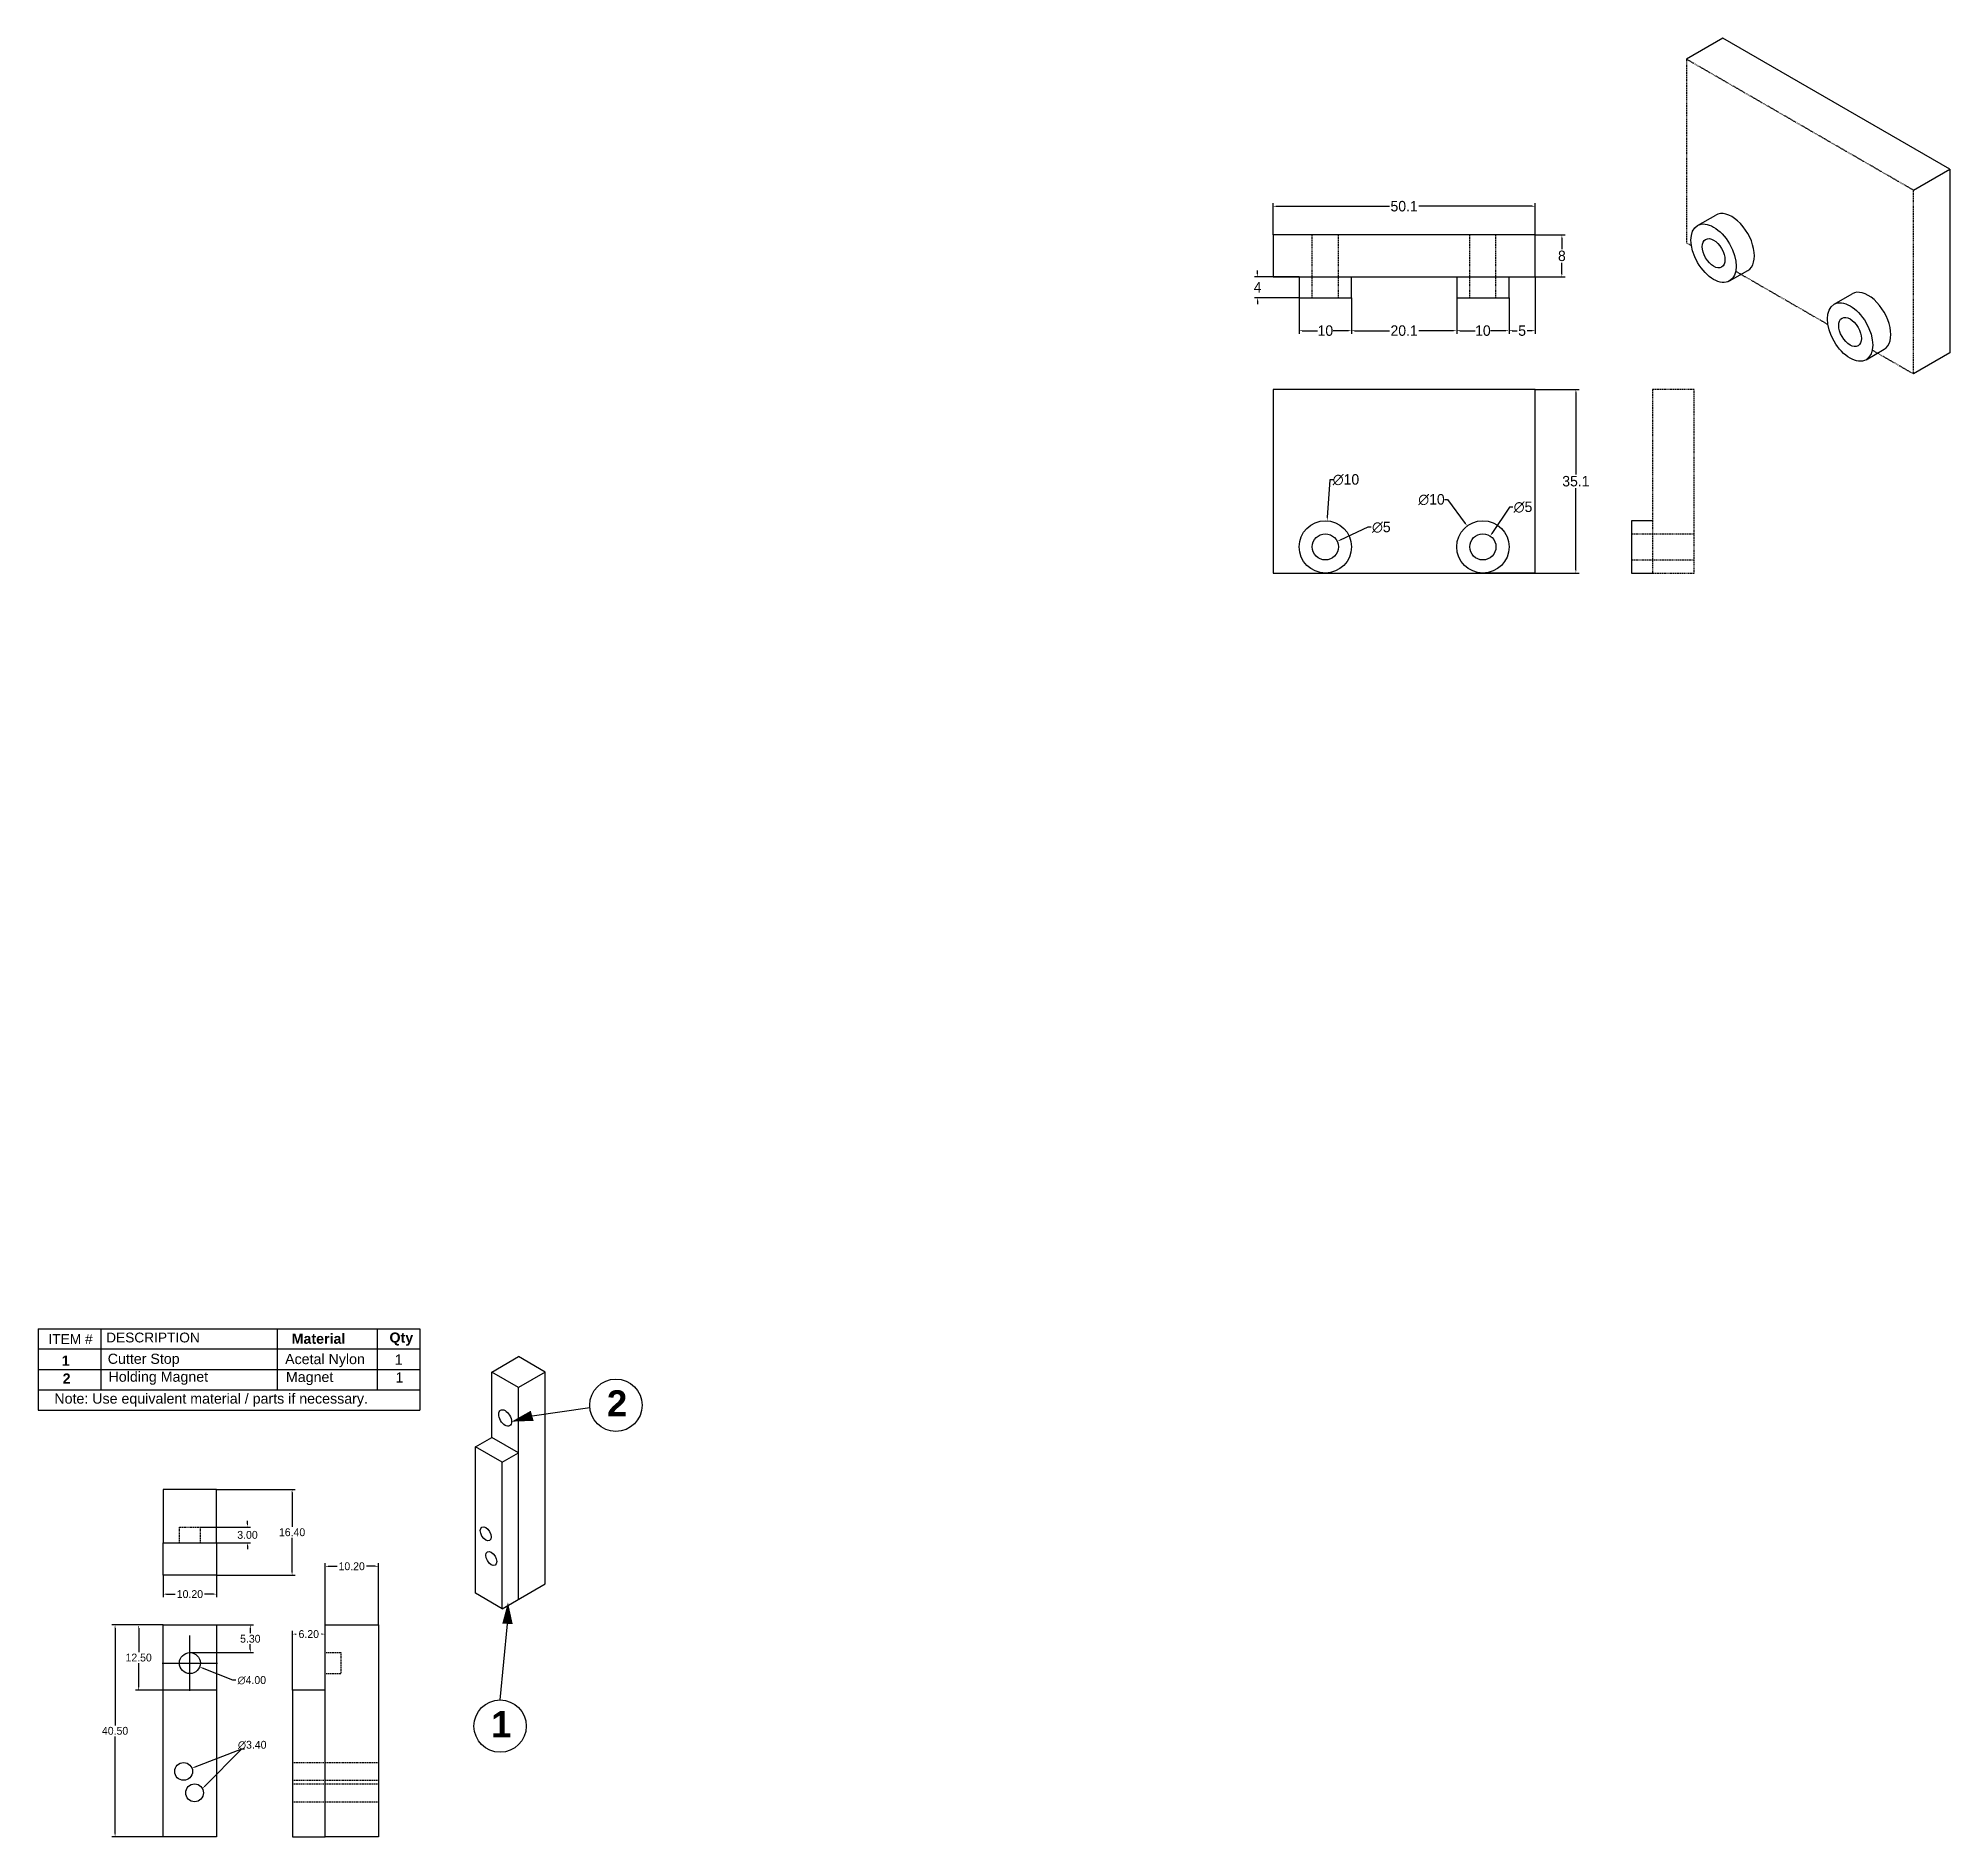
# Model space of a CAD drawing. Header units: millimetres. Extents: x -16619 to -11657, y 7083 to 8935.
# Drawn here: x -15154.5 to -14789.3, y 7761 to 8104.7 of the extents above; entities that cross this region are included whole.
import ezdxf

# ---------------------------------------------------------------- set-up
doc = ezdxf.new("R2010")
doc.units = ezdxf.units.MM
doc.header["$LTSCALE"] = 0.5
doc.header["$MEASUREMENT"] = 0
doc.linetypes.add('HIDDEN', pattern=[0.375, 0.25, -0.125])
for name, color, linetype in [('DIMS', 1, 'Continuous'), ('HIDDEN', 7, 'HIDDEN'), ('MODEL', 7, 'Continuous')]:
    doc.layers.add(name, color=color, linetype=linetype)
doc.styles.add('style1', font='ARIAL.TTF')
doc.dimstyles.get("Standard").update_dxf_attribs({"dimtxt": 0.18, "dimasz": 0.18, "dimexe": 0.18, "dimexo": 0.0625, "dimgap": 0.09, "dimtad": 0, "dimtih": 1, "dimtoh": 1, "dimdec": 4, "dimzin": 0, "dimdsep": 46, "dimtxsty": 'Standard', "dimcen": 0.09, "dimadec": 3, "dimazin": 0, "dimtfac": 1, "dimtdec": 4, "dimtofl": 0, "dimtmove": 0, "dimatfit": 3, "dimfxl": 1, "dimtolj": 1, "dimtzin": 0, "dimarcsym": 0})

msp = doc.modelspace()

# ---------------------------------------------------------------- texts
at = {"layer": 'DIMS', "insert": (-15113.577, 7778.513), "char_height": 1.5, "attachment_point": 5}
msp.add_mtext('\\A1;∅3.40', dxfattribs=at)
at = {"layer": 'MODEL', "attachment_point": 1}
for s, insert, char_height, width in [('{\\fArial|b0|i0|c0|p34;ITEM #}', (-15152.504, 7857.042), 1.875, 10.72722), ('{\\fArial|b0|i0|c0|p34;DESCRIPTION}', (-15141.487, 7857.337), 1.875, 22.46119), ('{\\fArial|b1|i0|c0|p34;2}', (-15045.809, 7846.313), 5, 6.22228), ('{\\fArial|b1|i0|c0|p34;1}', (-15067.927, 7784.987), 5, 6.22228)]:
    msp.add_mtext(s, dxfattribs=dict(at, insert=insert, char_height=char_height, width=width))
at = {"layer": 'MODEL', "char_height": 1.944, "attachment_point": 1, "style": 'style1'}
for s, insert, width in [('{\\fArial|b1|i0|c0|p34;Material}', (-15106.043, 7857.147), 9.61622), ('{\\fArial|b1|i0|c0|p34;Qty}', (-15087.348, 7857.361), 7.14986), ('{\\fArial|b1|i0|c0|p34;1}', (-15149.948, 7852.957), 3.72922), ('Cutter Stop', (-15141.183, 7853.311), 32.12907), ('Acetal Nylon', (-15107.294, 7853.258), 15.58037), ('1', (-15086.356, 7853.16), 3.34691), ('{\\fArial|b1|i0|c0|p34;2}', (-15149.788, 7849.536), 3.72922), ('Holding Magnet', (-15141.023, 7849.89), 32.12907), ('Magnet', (-15107.134, 7849.837), 15.58037), ('1', (-15086.196, 7849.739), 3.34691), ('Note: Use equivalent material / parts if necessary. ', (-15151.38, 7845.705), 65.66076)]:
    msp.add_mtext(s, dxfattribs=dict(at, insert=insert, width=width))

# ---------------------------------------------------------------- blocks, each defined once
blk = doc.blocks.new('*D173')
at = {"layer": 'Defpoints', "color": 0}
for p in [(-14868.45, 8072.62), (-14918.55, 8067.13), (-14868.45, 8067.13)]:
    blk.add_point(p, dxfattribs=at)
at = {"layer": 'DIMS', "color": 0, "lineweight": -2}
for p, q in [((-14918.55, 8067.13), (-14918.55, 8073.22)), ((-14917.95, 8072.62), (-14896.3, 8072.62)), ((-14869.05, 8072.62), (-14890.7, 8072.62)), ((-14868.45, 8067.13), (-14868.45, 8073.22))]:
    blk.add_line(p, q, dxfattribs=at)
at = {"layer": 'DIMS', "color": 0}
for points in [[(-14917.95, 8072.72), (-14917.95, 8072.52), (-14918.55, 8072.62)], [(-14869.05, 8072.72), (-14869.05, 8072.52), (-14868.45, 8072.62)]]:
    blk.add_solid(points, dxfattribs=at)
at = {"layer": 'DIMS', "color": 0, "insert": (-14893.5, 8072.62), "char_height": 2, "attachment_point": 5}
blk.add_mtext('\\A1;50.1', dxfattribs=at)
blk = doc.blocks.new('*D174')
at = {"layer": 'Defpoints', "color": 0}
for p in [(-14868.45, 8067.13), (-14868.45, 8059.13), (-14863.36, 8059.13)]:
    blk.add_point(p, dxfattribs=at)
at = {"layer": 'DIMS', "color": 0, "lineweight": -2}
for p, q in [((-14868.45, 8067.13), (-14862.76, 8067.13)), ((-14863.36, 8066.53), (-14863.36, 8064.43)), ((-14863.36, 8059.73), (-14863.36, 8061.83)), ((-14868.45, 8059.13), (-14862.76, 8059.13))]:
    blk.add_line(p, q, dxfattribs=at)
at = {"layer": 'DIMS', "color": 0}
for points in [[(-14863.46, 8066.53), (-14863.26, 8066.53), (-14863.36, 8067.13)], [(-14863.46, 8059.73), (-14863.26, 8059.73), (-14863.36, 8059.13)]]:
    blk.add_solid(points, dxfattribs=at)
at = {"layer": 'DIMS', "color": 0, "insert": (-14863.36, 8063.13), "char_height": 2, "attachment_point": 5}
blk.add_mtext('\\A1;8', dxfattribs=at)
blk = doc.blocks.new('*D175')
at = {"layer": 'Defpoints', "color": 0}
for p in [(-14868.45, 8037.61), (-14868.45, 8002.51), (-14860.68, 8002.51)]:
    blk.add_point(p, dxfattribs=at)
at = {"layer": 'DIMS', "color": 0, "lineweight": -2}
for p, q in [((-14868.45, 8037.61), (-14860.08, 8037.61)), ((-14860.68, 8037.01), (-14860.68, 8021.36)), ((-14860.68, 8003.11), (-14860.68, 8018.76)), ((-14868.45, 8002.51), (-14860.08, 8002.51))]:
    blk.add_line(p, q, dxfattribs=at)
at = {"layer": 'DIMS', "color": 0}
for points in [[(-14860.78, 8037.01), (-14860.58, 8037.01), (-14860.68, 8037.61)], [(-14860.78, 8003.11), (-14860.58, 8003.11), (-14860.68, 8002.51)]]:
    blk.add_solid(points, dxfattribs=at)
at = {"layer": 'DIMS', "color": 0, "insert": (-14860.68, 8020.06), "char_height": 2, "attachment_point": 5}
blk.add_mtext('\\A1;35.1', dxfattribs=at)
blk = doc.blocks.new('*D176')
at = {"layer": 'Defpoints', "color": 0}
for p in [(-14913.55, 8059.13), (-14921.49, 8055.13), (-14913.55, 8055.13)]:
    blk.add_point(p, dxfattribs=at)
at = {"layer": 'DIMS', "color": 0, "lineweight": -2}
for p, q in [((-14921.49, 8059.73), (-14921.49, 8060.33)), ((-14913.55, 8059.13), (-14922.09, 8059.13)), ((-14913.55, 8055.13), (-14922.09, 8055.13)), ((-14921.49, 8054.53), (-14921.49, 8053.93))]:
    blk.add_line(p, q, dxfattribs=at)
at = {"layer": 'DIMS', "color": 0}
for points in [[(-14921.59, 8059.73), (-14921.39, 8059.73), (-14921.49, 8059.13)], [(-14921.59, 8054.53), (-14921.39, 8054.53), (-14921.49, 8055.13)]]:
    blk.add_solid(points, dxfattribs=at)
at = {"layer": 'DIMS', "color": 0, "insert": (-14921.49, 8057.13), "char_height": 2, "attachment_point": 5}
blk.add_mtext('\\A1;4', dxfattribs=at)
blk = doc.blocks.new('*D177')
at = {"layer": 'Defpoints', "color": 0}
for p in [(-14868.45, 8059.13), (-14873.45, 8055.13), (-14873.45, 8048.84)]:
    blk.add_point(p, dxfattribs=at)
at = {"layer": 'DIMS', "color": 0, "lineweight": -2}
for p, q in [((-14868.45, 8059.13), (-14868.45, 8048.24)), ((-14873.45, 8055.13), (-14873.45, 8048.24)), ((-14872.85, 8048.84), (-14871.92, 8048.84)), ((-14869.05, 8048.84), (-14869.98, 8048.84))]:
    blk.add_line(p, q, dxfattribs=at)
at = {"layer": 'DIMS', "color": 0}
for points in [[(-14872.85, 8048.94), (-14872.85, 8048.74), (-14873.45, 8048.84)], [(-14869.05, 8048.94), (-14869.05, 8048.74), (-14868.45, 8048.84)]]:
    blk.add_solid(points, dxfattribs=at)
at = {"layer": 'DIMS', "color": 0, "insert": (-14870.95, 8048.84), "char_height": 2, "attachment_point": 5}
blk.add_mtext('\\A1;5', dxfattribs=at)
blk = doc.blocks.new('*D178')
at = {"layer": 'Defpoints', "color": 0}
for p in [(-14883.45, 8055.13), (-14873.45, 8055.13), (-14883.45, 8048.84)]:
    blk.add_point(p, dxfattribs=at)
at = {"layer": 'DIMS', "color": 0, "lineweight": -2}
for p, q in [((-14883.45, 8055.13), (-14883.45, 8048.24)), ((-14873.45, 8055.13), (-14873.45, 8048.24)), ((-14882.85, 8048.84), (-14879.92, 8048.84)), ((-14874.05, 8048.84), (-14876.98, 8048.84))]:
    blk.add_line(p, q, dxfattribs=at)
at = {"layer": 'DIMS', "color": 0}
for points in [[(-14882.85, 8048.94), (-14882.85, 8048.74), (-14883.45, 8048.84)], [(-14874.05, 8048.94), (-14874.05, 8048.74), (-14873.45, 8048.84)]]:
    blk.add_solid(points, dxfattribs=at)
at = {"layer": 'DIMS', "color": 0, "insert": (-14878.45, 8048.84), "char_height": 2, "attachment_point": 5}
blk.add_mtext('\\A1;10', dxfattribs=at)
blk = doc.blocks.new('*D179')
at = {"layer": 'Defpoints', "color": 0}
for p in [(-14903.55, 8055.13), (-14883.45, 8055.13), (-14903.55, 8048.84)]:
    blk.add_point(p, dxfattribs=at)
at = {"layer": 'DIMS', "color": 0, "lineweight": -2}
for p, q in [((-14903.55, 8055.13), (-14903.55, 8048.24)), ((-14883.45, 8055.13), (-14883.45, 8048.24)), ((-14902.95, 8048.84), (-14896.3, 8048.84)), ((-14884.05, 8048.84), (-14890.7, 8048.84))]:
    blk.add_line(p, q, dxfattribs=at)
at = {"layer": 'DIMS', "color": 0}
for points in [[(-14902.95, 8048.94), (-14902.95, 8048.74), (-14903.55, 8048.84)], [(-14884.05, 8048.94), (-14884.05, 8048.74), (-14883.45, 8048.84)]]:
    blk.add_solid(points, dxfattribs=at)
at = {"layer": 'DIMS', "color": 0, "insert": (-14893.5, 8048.84), "char_height": 2, "attachment_point": 5}
blk.add_mtext('\\A1;20.1', dxfattribs=at)
blk = doc.blocks.new('*D180')
at = {"layer": 'Defpoints', "color": 0}
for p in [(-14913.55, 8055.13), (-14903.55, 8055.13), (-14913.55, 8048.84)]:
    blk.add_point(p, dxfattribs=at)
at = {"layer": 'DIMS', "color": 0, "lineweight": -2}
for p, q in [((-14913.55, 8055.13), (-14913.55, 8048.24)), ((-14903.55, 8055.13), (-14903.55, 8048.24)), ((-14912.95, 8048.84), (-14910.02, 8048.84)), ((-14904.15, 8048.84), (-14907.08, 8048.84))]:
    blk.add_line(p, q, dxfattribs=at)
at = {"layer": 'DIMS', "color": 0}
for points in [[(-14912.95, 8048.94), (-14912.95, 8048.74), (-14913.55, 8048.84)], [(-14904.15, 8048.94), (-14904.15, 8048.74), (-14903.55, 8048.84)]]:
    blk.add_solid(points, dxfattribs=at)
at = {"layer": 'DIMS', "color": 0, "insert": (-14908.55, 8048.84), "char_height": 2, "attachment_point": 5}
blk.add_mtext('\\A1;10', dxfattribs=at)
blk = doc.blocks.new('*D181')
at = {"layer": 'Defpoints', "color": 0}
for p in [(-14908.21, 8012.5), (-14908.89, 8002.52)]:
    blk.add_point(p, dxfattribs=at)
at = {"layer": 'DIMS', "color": 0, "lineweight": -2}
for p, q in [((-14907.68, 8020.35), (-14908.17, 8013.1)), ((-14907.08, 8020.35), (-14907.68, 8020.35))]:
    blk.add_line(p, q, dxfattribs=at)
at = {"layer": 'DIMS', "color": 0}
blk.add_solid([(-14908.27, 8013.11), (-14908.07, 8013.09), (-14908.21, 8012.5)], dxfattribs=at)
at = {"layer": 'DIMS', "color": 0, "insert": (-14904.61, 8020.35), "char_height": 2, "attachment_point": 5}
blk.add_mtext('\\A1;∅10', dxfattribs=at)
blk = doc.blocks.new('*D182')
at = {"layer": 'Defpoints', "color": 0}
for p in [(-14910.82, 8006.47), (-14906.28, 8008.56)]:
    blk.add_point(p, dxfattribs=at)
at = {"layer": 'DIMS', "color": 0, "lineweight": -2}
for p, q in [((-14900.42, 8011.26), (-14905.73, 8008.81)), ((-14899.82, 8011.26), (-14900.42, 8011.26))]:
    blk.add_line(p, q, dxfattribs=at)
at = {"layer": 'DIMS', "color": 0}
blk.add_solid([(-14905.78, 8008.9), (-14905.69, 8008.72), (-14906.28, 8008.56)], dxfattribs=at)
at = {"layer": 'DIMS', "color": 0, "insert": (-14897.85, 8011.26), "char_height": 2, "attachment_point": 5}
blk.add_mtext('\\A1;∅5', dxfattribs=at)
blk = doc.blocks.new('*D183')
at = {"layer": 'Defpoints', "color": 0}
for p in [(-14881.45, 8011.52), (-14875.45, 8003.51)]:
    blk.add_point(p, dxfattribs=at)
at = {"layer": 'DIMS', "color": 0, "lineweight": -2}
for p, q in [((-14885.81, 8016.54), (-14885.21, 8016.54)), ((-14885.21, 8016.54), (-14881.81, 8012))]:
    blk.add_line(p, q, dxfattribs=at)
at = {"layer": 'DIMS', "color": 0}
blk.add_solid([(-14881.73, 8012.06), (-14881.89, 8011.94), (-14881.45, 8011.52)], dxfattribs=at)
at = {"layer": 'DIMS', "color": 0, "insert": (-14888.27, 8016.54), "char_height": 2, "attachment_point": 5}
blk.add_mtext('\\A1;∅10', dxfattribs=at)
blk = doc.blocks.new('*D184')
at = {"layer": 'Defpoints', "color": 0}
for p in [(-14877.06, 8009.59), (-14879.84, 8005.44)]:
    blk.add_point(p, dxfattribs=at)
at = {"layer": 'DIMS', "color": 0, "lineweight": -2}
for p, q in [((-14873.35, 8015.11), (-14876.72, 8010.09)), ((-14872.75, 8015.11), (-14873.35, 8015.11))]:
    blk.add_line(p, q, dxfattribs=at)
at = {"layer": 'DIMS', "color": 0}
blk.add_solid([(-14876.81, 8010.14), (-14876.64, 8010.03), (-14877.06, 8009.59)], dxfattribs=at)
at = {"layer": 'DIMS', "color": 0, "insert": (-14870.78, 8015.11), "char_height": 2, "attachment_point": 5}
blk.add_mtext('\\A1;∅5', dxfattribs=at)
blk = doc.blocks.new('*D246')
at = {"layer": 'Defpoints', "color": 0}
for p in [(-15120.38, 7801.47), (-15125.48, 7796.17), (-15113.94, 7796.17)]:
    blk.add_point(p, dxfattribs=at)
at = {"layer": 'DIMS', "color": 0, "lineweight": -2}
for p, q in [((-15120.38, 7801.47), (-15113.34, 7801.47)), ((-15113.94, 7800.87), (-15113.94, 7799.87)), ((-15113.94, 7796.77), (-15113.94, 7797.77)), ((-15125.48, 7796.17), (-15113.34, 7796.17))]:
    blk.add_line(p, q, dxfattribs=at)
at = {"layer": 'DIMS', "color": 0}
for points in [[(-15114.04, 7800.87), (-15113.84, 7800.87), (-15113.94, 7801.47)], [(-15114.04, 7796.77), (-15113.84, 7796.77), (-15113.94, 7796.17)]]:
    blk.add_solid(points, dxfattribs=at)
at = {"layer": 'DIMS', "color": 0, "insert": (-15113.94, 7798.82), "char_height": 1.5, "attachment_point": 5}
blk.add_mtext('\\A1;5.30', dxfattribs=at)
blk = doc.blocks.new('*D247')
at = {"layer": 'Defpoints', "color": 0}
for p in [(-15123.48, 7820.17), (-15123.48, 7817.17), (-15114.48, 7817.17)]:
    blk.add_point(p, dxfattribs=at)
at = {"layer": 'DIMS', "color": 0, "lineweight": -2}
for p, q in [((-15123.48, 7820.17), (-15113.88, 7820.17)), ((-15114.48, 7820.77), (-15114.48, 7821.37)), ((-15123.48, 7817.17), (-15113.88, 7817.17)), ((-15114.48, 7816.57), (-15114.48, 7815.97))]:
    blk.add_line(p, q, dxfattribs=at)
at = {"layer": 'DIMS', "color": 0}
for points in [[(-15114.58, 7820.77), (-15114.38, 7820.77), (-15114.48, 7820.17)], [(-15114.58, 7816.57), (-15114.38, 7816.57), (-15114.48, 7817.17)]]:
    blk.add_solid(points, dxfattribs=at)
at = {"layer": 'DIMS', "color": 0, "insert": (-15114.48, 7818.67), "char_height": 1.5, "attachment_point": 5}
blk.add_mtext('\\A1;3.00', dxfattribs=at)
blk = doc.blocks.new('*D248')
at = {"layer": 'Defpoints', "color": 0}
for p in [(-15120.38, 7827.37), (-15120.38, 7810.97), (-15105.96, 7810.97)]:
    blk.add_point(p, dxfattribs=at)
at = {"layer": 'DIMS', "color": 0, "lineweight": -2}
for p, q in [((-15120.38, 7827.37), (-15105.36, 7827.37)), ((-15105.96, 7826.77), (-15105.96, 7820.22)), ((-15105.96, 7811.57), (-15105.96, 7818.12)), ((-15120.38, 7810.97), (-15105.36, 7810.97))]:
    blk.add_line(p, q, dxfattribs=at)
at = {"layer": 'DIMS', "color": 0}
for points in [[(-15106.06, 7826.77), (-15105.86, 7826.77), (-15105.96, 7827.37)], [(-15106.06, 7811.57), (-15105.86, 7811.57), (-15105.96, 7810.97)]]:
    blk.add_solid(points, dxfattribs=at)
at = {"layer": 'DIMS', "color": 0, "insert": (-15105.96, 7819.17), "char_height": 1.5, "attachment_point": 5}
blk.add_mtext('\\A1;16.40', dxfattribs=at)
blk = doc.blocks.new('*D249')
at = {"layer": 'Defpoints', "color": 0}
for p in [(-15130.58, 7801.47), (-15139.78, 7760.97), (-15130.58, 7760.97)]:
    blk.add_point(p, dxfattribs=at)
at = {"layer": 'DIMS', "color": 0, "lineweight": -2}
for p, q in [((-15130.58, 7801.47), (-15140.38, 7801.47)), ((-15139.78, 7800.87), (-15139.78, 7782.27)), ((-15139.78, 7761.57), (-15139.78, 7780.17)), ((-15130.58, 7760.97), (-15140.38, 7760.97))]:
    blk.add_line(p, q, dxfattribs=at)
at = {"layer": 'DIMS', "color": 0}
for points in [[(-15139.88, 7800.87), (-15139.68, 7800.87), (-15139.78, 7801.47)], [(-15139.88, 7761.57), (-15139.68, 7761.57), (-15139.78, 7760.97)]]:
    blk.add_solid(points, dxfattribs=at)
at = {"layer": 'DIMS', "color": 0, "insert": (-15139.78, 7781.22), "char_height": 1.5, "attachment_point": 5}
blk.add_mtext('\\A1;40.50', dxfattribs=at)
blk = doc.blocks.new('*D250')
at = {"layer": 'Defpoints', "color": 0}
for p in [(-15130.58, 7801.47), (-15135.27, 7788.97), (-15130.58, 7788.97)]:
    blk.add_point(p, dxfattribs=at)
at = {"layer": 'DIMS', "color": 0, "lineweight": -2}
for p, q in [((-15130.58, 7801.47), (-15135.87, 7801.47)), ((-15135.27, 7800.87), (-15135.27, 7796.27)), ((-15135.27, 7789.57), (-15135.27, 7794.17)), ((-15130.58, 7788.97), (-15135.87, 7788.97))]:
    blk.add_line(p, q, dxfattribs=at)
at = {"layer": 'DIMS', "color": 0}
for points in [[(-15135.37, 7800.87), (-15135.17, 7800.87), (-15135.27, 7801.47)], [(-15135.37, 7789.57), (-15135.17, 7789.57), (-15135.27, 7788.97)]]:
    blk.add_solid(points, dxfattribs=at)
at = {"layer": 'DIMS', "color": 0, "insert": (-15135.27, 7795.22), "char_height": 1.5, "attachment_point": 5}
blk.add_mtext('\\A1;12.50', dxfattribs=at)
blk = doc.blocks.new('*D251')
at = {"layer": 'Defpoints', "color": 0}
for p in [(-15099.67, 7799.71), (-15105.87, 7788.97), (-15099.67, 7788.97)]:
    blk.add_point(p, dxfattribs=at)
at = {"layer": 'DIMS', "color": 0, "lineweight": -2}
for p, q in [((-15105.87, 7788.97), (-15105.87, 7800.31)), ((-15105.27, 7799.71), (-15105.19, 7799.71)), ((-15100.27, 7799.71), (-15100.34, 7799.71)), ((-15099.67, 7788.97), (-15099.67, 7800.31))]:
    blk.add_line(p, q, dxfattribs=at)
at = {"layer": 'DIMS', "color": 0}
for points in [[(-15105.27, 7799.81), (-15105.27, 7799.61), (-15105.87, 7799.71)], [(-15100.27, 7799.81), (-15100.27, 7799.61), (-15099.67, 7799.71)]]:
    blk.add_solid(points, dxfattribs=at)
at = {"layer": 'DIMS', "color": 0, "insert": (-15102.77, 7799.71), "char_height": 1.5, "attachment_point": 5}
blk.add_mtext('\\A1;6.20', dxfattribs=at)
blk = doc.blocks.new('*D252')
at = {"layer": 'Defpoints', "color": 0}
for p in [(-15089.47, 7812.67), (-15099.67, 7801.47), (-15089.47, 7801.47)]:
    blk.add_point(p, dxfattribs=at)
at = {"layer": 'DIMS', "color": 0, "lineweight": -2}
for p, q in [((-15099.67, 7801.47), (-15099.67, 7813.27)), ((-15099.07, 7812.67), (-15097.37, 7812.67)), ((-15090.07, 7812.67), (-15091.77, 7812.67)), ((-15089.47, 7801.47), (-15089.47, 7813.27))]:
    blk.add_line(p, q, dxfattribs=at)
at = {"layer": 'DIMS', "color": 0}
for points in [[(-15099.07, 7812.77), (-15099.07, 7812.57), (-15099.67, 7812.67)], [(-15090.07, 7812.77), (-15090.07, 7812.57), (-15089.47, 7812.67)]]:
    blk.add_solid(points, dxfattribs=at)
at = {"layer": 'DIMS', "color": 0, "insert": (-15094.57, 7812.67), "char_height": 1.5, "attachment_point": 5}
blk.add_mtext('\\A1;10.20', dxfattribs=at)
blk = doc.blocks.new('*D253')
at = {"layer": 'Defpoints', "color": 0}
for p in [(-15130.58, 7810.97), (-15120.38, 7810.97), (-15120.38, 7807.35)]:
    blk.add_point(p, dxfattribs=at)
at = {"layer": 'DIMS', "color": 0, "lineweight": -2}
for p, q in [((-15130.58, 7810.97), (-15130.58, 7806.75)), ((-15120.38, 7810.97), (-15120.38, 7806.75)), ((-15129.98, 7807.35), (-15128.28, 7807.35)), ((-15120.98, 7807.35), (-15122.68, 7807.35))]:
    blk.add_line(p, q, dxfattribs=at)
at = {"layer": 'DIMS', "color": 0}
for points in [[(-15129.98, 7807.45), (-15129.98, 7807.25), (-15130.58, 7807.35)], [(-15120.98, 7807.45), (-15120.98, 7807.25), (-15120.38, 7807.35)]]:
    blk.add_solid(points, dxfattribs=at)
at = {"layer": 'DIMS', "color": 0, "insert": (-15125.48, 7807.35), "char_height": 1.5, "attachment_point": 5}
blk.add_mtext('\\A1;10.20', dxfattribs=at)
blk = doc.blocks.new('*D255')
at = {"layer": 'Defpoints', "color": 0}
for p in [(-15127.34, 7794.92), (-15123.63, 7793.43)]:
    blk.add_point(p, dxfattribs=at)
at = {"layer": 'DIMS', "color": 0, "lineweight": -2}
for p, q in [((-15125.48, 7788.87), (-15125.48, 7799.47)), ((-15130.78, 7794.17), (-15120.18, 7794.17)), ((-15117.31, 7790.88), (-15123.07, 7793.2)), ((-15116.71, 7790.88), (-15117.31, 7790.88))]:
    blk.add_line(p, q, dxfattribs=at)
at = {"layer": 'DIMS', "color": 0}
blk.add_solid([(-15123.03, 7793.3), (-15123.11, 7793.11), (-15123.63, 7793.43)], dxfattribs=at)
at = {"layer": 'DIMS', "color": 0, "insert": (-15113.66, 7790.88), "char_height": 1.5, "attachment_point": 5}
blk.add_mtext('\\A1;∅4.00', dxfattribs=at)

# ---------------------------------------------------------------- dimensions: what is measured, and where the dimension line sits
at = {"layer": 'DIMS'}
for base, p1, p2, override, picture, middle in [((-14868.45, 8072.624), (-14918.55, 8067.132), (-14868.45, 8067.132), {"dimtxt": 2, "dimasz": 0.6, "dimexe": 0.6, "dimexo": 0, "dimgap": 0.3, "dimdec": 1, "dimcen": 5.3, "dimadec": 1, "dimtdec": 2}, '*D173', (-14893.5, 8072.624)), ((-14873.45, 8048.841), (-14868.45, 8059.132), (-14873.45, 8055.132), {"dimtxt": 2, "dimasz": 0.6, "dimexe": 0.6, "dimexo": 0, "dimgap": 0.3, "dimdec": 0, "dimcen": 5.3, "dimadec": 1, "dimtdec": 2}, '*D177', (-14870.95, 8048.841)), ((-14913.55, 8048.841), (-14903.55, 8055.132), (-14913.55, 8055.132), {"dimtxt": 2, "dimasz": 0.6, "dimexe": 0.6, "dimexo": 0, "dimgap": 0.3, "dimdec": 0, "dimcen": 5.3, "dimadec": 1, "dimtdec": 2}, '*D180', (-14908.55, 8048.841)), ((-14903.55, 8048.841), (-14883.45, 8055.132), (-14903.55, 8055.132), {"dimtxt": 2, "dimasz": 0.6, "dimexe": 0.6, "dimexo": 0, "dimgap": 0.3, "dimdec": 1, "dimcen": 5.3, "dimadec": 1, "dimtdec": 2}, '*D179', (-14893.5, 8048.841)), ((-14883.45, 8048.841), (-14873.45, 8055.132), (-14883.45, 8055.132), {"dimtxt": 2, "dimasz": 0.6, "dimexe": 0.6, "dimexo": 0, "dimgap": 0.3, "dimdec": 0, "dimcen": 5.3, "dimadec": 1, "dimtdec": 2}, '*D178', (-14878.45, 8048.841)), ((-15089.469, 7812.668), (-15099.669, 7801.473), (-15089.469, 7801.473), {"dimtxt": 1.5, "dimasz": 0.6, "dimexe": 0.6, "dimexo": 0, "dimgap": 0.3, "dimdec": 2, "dimcen": 5.3, "dimadec": 1, "dimtdec": 2}, '*D252', (-15094.569, 7812.668)), ((-15120.383, 7807.349), (-15130.583, 7810.971), (-15120.383, 7810.971), {"dimtxt": 1.5, "dimasz": 0.6, "dimexe": 0.6, "dimexo": 0, "dimgap": 0.3, "dimdec": 2, "dimcen": 5.3, "dimadec": 1, "dimtdec": 2}, '*D253', (-15125.483, 7807.349))]:
    dim = msp.add_linear_dim(base=base, p1=p1, p2=p2, dimstyle='Standard', override=override, dxfattribs=at)
    dim.commit()
    dim.dimension.update_dxf_attribs({"geometry": picture, "text_midpoint": middle})
for base, p1, p2, override, picture, middle in [((-14863.364, 8059.132), (-14868.45, 8067.132), (-14868.45, 8059.132), {"dimtxt": 2, "dimasz": 0.6, "dimexe": 0.6, "dimexo": 0, "dimgap": 0.3, "dimdec": 0, "dimcen": 5.3, "dimadec": 1, "dimtdec": 2}, '*D174', (-14863.364, 8063.132)), ((-14921.489, 8055.132), (-14913.55, 8059.132), (-14913.55, 8055.132), {"dimtxt": 2, "dimasz": 0.6, "dimexe": 0.6, "dimexo": 0, "dimgap": 0.3, "dimdec": 0, "dimcen": 5.3, "dimadec": 1, "dimtdec": 2}, '*D176', (-14921.489, 8057.132)), ((-14860.684, 8002.513), (-14868.45, 8037.613), (-14868.45, 8002.513), {"dimtxt": 2, "dimasz": 0.6, "dimexe": 0.6, "dimexo": 0, "dimgap": 0.3, "dimdec": 1, "dimcen": 5.3, "dimadec": 1, "dimtdec": 2}, '*D175', (-14860.684, 8020.063)), ((-15114.479, 7817.171), (-15123.483, 7820.171), (-15123.483, 7817.171), {"dimtxt": 1.5, "dimasz": 0.6, "dimexe": 0.6, "dimexo": 0, "dimgap": 0.3, "dimdec": 2, "dimcen": 5.3, "dimadec": 1, "dimtdec": 2}, '*D247', (-15114.479, 7818.671)), ((-15139.778, 7760.973), (-15130.583, 7801.473), (-15130.583, 7760.973), {"dimtxt": 1.5, "dimasz": 0.6, "dimexe": 0.6, "dimexo": 0, "dimgap": 0.3, "dimdec": 2, "dimcen": 5.3, "dimadec": 1, "dimtdec": 2}, '*D249', (-15139.778, 7781.223)), ((-15135.271, 7788.973), (-15130.583, 7801.473), (-15130.583, 7788.973), {"dimtxt": 1.5, "dimasz": 0.6, "dimexe": 0.6, "dimexo": 0, "dimgap": 0.3, "dimdec": 2, "dimcen": 5.3, "dimadec": 1, "dimtdec": 2}, '*D250', (-15135.271, 7795.223)), ((-15113.938, 7796.173), (-15120.383, 7801.473), (-15125.483, 7796.173), {"dimtxt": 1.5, "dimasz": 0.6, "dimexe": 0.6, "dimexo": 0, "dimgap": 0.3, "dimdec": 2, "dimcen": 5.3, "dimadec": 1, "dimtdec": 2}, '*D246', (-15113.938, 7798.823))]:
    dim = msp.add_linear_dim(base=base, p1=p1, p2=p2, angle=90, dimstyle='Standard', override=override, dxfattribs=at)
    dim.commit()
    dim.dimension.update_dxf_attribs({"geometry": picture, "text_midpoint": middle})
for p1, p2, override, picture, middle in [((-14908.89, 8002.525), (-14908.211, 8012.501), {"dimtxt": 2, "dimasz": 0.6, "dimexe": 0.6, "dimexo": 0, "dimgap": 0.3, "dimdec": 0, "dimcen": 0, "dimadec": 1, "dimtdec": 2}, '*D181', (-14904.61, 8020.349)), ((-14875.454, 8003.51), (-14881.447, 8011.516), {"dimtxt": 2, "dimasz": 0.6, "dimexe": 0.6, "dimexo": 0, "dimgap": 0.3, "dimdec": 0, "dimcen": 0, "dimadec": 1, "dimtdec": 2}, '*D183', (-14888.272, 8016.537)), ((-14879.843, 8005.437), (-14877.057, 8009.589), {"dimtxt": 2, "dimasz": 0.6, "dimexe": 0.6, "dimexo": 0, "dimgap": 0.3, "dimdec": 0, "dimcen": 0, "dimadec": 1, "dimtdec": 2}, '*D184', (-14870.782, 8015.115)), ((-14910.821, 8006.467), (-14906.279, 8008.559), {"dimtxt": 2, "dimasz": 0.6, "dimexe": 0.6, "dimexo": 0, "dimgap": 0.3, "dimdec": 0, "dimcen": 0, "dimadec": 1, "dimtdec": 2}, '*D182', (-14897.851, 8011.259)), ((-15127.339, 7794.92), (-15123.628, 7793.426), {"dimtxt": 1.5, "dimasz": 0.6, "dimexe": 0.6, "dimexo": 0, "dimgap": 0.3, "dimdec": 2, "dimcen": 5.3, "dimadec": 1, "dimtdec": 2}, '*D255', (-15113.655, 7790.882))]:
    dim = msp.add_diameter_dim_2p(p1=p1, p2=p2, dimstyle='Standard', override=override, dxfattribs=at)
    dim.commit()
    dim.dimension.update_dxf_attribs({"geometry": picture, "text_midpoint": middle, "dimtype": 163})
dim = msp.add_linear_dim(base=(-15105.957, 7810.971), p1=(-15120.383, 7827.371), p2=(-15120.383, 7810.971), angle=90, dimstyle='Standard', override={"dimtxt": 1.5, "dimasz": 0.6, "dimexe": 0.6, "dimexo": 0, "dimgap": 0.3, "dimdec": 2, "dimcen": 5.3, "dimadec": 1, "dimtdec": 2}, dxfattribs=at)
dim.commit()
dim.dimension.update_dxf_attribs({"geometry": '*D248', "text_midpoint": (-15105.957, 7819.171), "dimtype": 160})
dim = msp.add_linear_dim(base=(-15099.669, 7799.714), p1=(-15105.869, 7788.973), p2=(-15099.669, 7788.973), dimstyle='Standard', override={"dimtxt": 1.5, "dimasz": 0.6, "dimexe": 0.6, "dimexo": 0, "dimgap": 0.3, "dimdec": 2, "dimcen": 5.3, "dimadec": 1, "dimtdec": 2}, dxfattribs=at)
dim.commit()
dim.dimension.update_dxf_attribs({"geometry": '*D251', "text_midpoint": (-15102.769, 7799.714), "dimtype": 160})

# ---------------------------------------------------------------- linework, layer by layer
at = {"layer": 'DIMS'}
for p, q in [((-15115.627, 7777.724), (-15124.537, 7774.298)), ((-15115.627, 7777.724), (-15122.663, 7770.614)), ((-15115.027, 7777.724), (-15115.627, 7777.724))]:
    msp.add_line(p, q, dxfattribs=at)
for points in [[(-15124.573, 7774.392), (-15124.501, 7774.205), (-15125.097, 7774.083)], [(-15122.731, 7770.686), (-15122.594, 7770.541), (-15123.1, 7770.202)]]:
    msp.add_solid(points, dxfattribs=at)
at = {"layer": 'HIDDEN'}
for p, q in [((-14796.178, 8075.688), (-14839.566, 8100.738)), ((-14839.566, 8100.738), (-14839.566, 8065.638)), ((-14796.178, 8040.588), (-14796.178, 8075.688)), ((-14911.05, 8055.132), (-14911.05, 8067.132)), ((-14906.05, 8055.132), (-14906.05, 8067.132)), ((-14880.95, 8055.132), (-14880.95, 8067.132)), ((-14875.95, 8055.132), (-14875.95, 8067.132)), ((-14839.566, 8065.638), (-14838.613, 8065.087)), ((-14830.128, 8060.188), (-14812.545, 8050.037)), ((-14804.06, 8045.138), (-14796.178, 8040.588)), ((-14846.071, 8037.613), (-14846.071, 8002.513)), ((-14838.071, 8037.613), (-14846.071, 8037.613)), ((-14838.071, 8002.513), (-14838.071, 8037.613)), ((-14850.071, 8010.013), (-14838.071, 8010.013)), ((-14850.071, 8005.013), (-14838.071, 8005.013)), ((-14846.071, 8002.513), (-14838.071, 8002.513)), ((-15127.483, 7820.171), (-15123.483, 7820.171)), ((-15127.483, 7817.171), (-15127.483, 7820.171)), ((-15123.483, 7817.171), (-15123.483, 7820.171)), ((-15099.669, 7796.173), (-15096.669, 7796.173)), ((-15096.669, 7796.173), (-15096.669, 7792.173)), ((-15099.669, 7792.173), (-15096.669, 7792.173)), ((-15105.869, 7775.173), (-15089.469, 7775.173)), ((-15105.869, 7771.773), (-15089.469, 7771.773)), ((-15105.869, 7771.073), (-15089.469, 7771.073)), ((-15105.869, 7767.673), (-15089.469, 7767.673))]:
    msp.add_line(p, q, dxfattribs=at)
at = {"layer": 'MODEL'}
for p, q in [((-14832.638, 8104.738), (-14839.566, 8100.738)), ((-14789.25, 8079.688), (-14832.638, 8104.738)), ((-14796.178, 8075.688), (-14789.25, 8079.688)), ((-14789.25, 8079.688), (-14789.25, 8044.588)), ((-14837.432, 8068.941), (-14833.968, 8070.941)), ((-14868.45, 8067.132), (-14918.55, 8067.132)), ((-14918.55, 8067.132), (-14918.55, 8059.132)), ((-14868.45, 8059.132), (-14868.45, 8067.132)), ((-14831.308, 8058.334), (-14827.844, 8060.334)), ((-14918.55, 8059.132), (-14868.45, 8059.132)), ((-14913.55, 8059.132), (-14913.55, 8055.132)), ((-14903.55, 8055.132), (-14903.55, 8059.132)), ((-14883.45, 8059.132), (-14883.45, 8055.132)), ((-14873.45, 8055.132), (-14873.45, 8059.132)), ((-14913.55, 8055.132), (-14903.55, 8055.132)), ((-14883.45, 8055.132), (-14873.45, 8055.132)), ((-14811.365, 8053.891), (-14807.901, 8055.891)), ((-14805.241, 8043.284), (-14801.777, 8045.284)), ((-14789.25, 8044.588), (-14796.178, 8040.588)), ((-14918.55, 8037.613), (-14918.55, 8002.513)), ((-14868.45, 8037.613), (-14918.55, 8037.613)), ((-14868.45, 8002.513), (-14868.45, 8037.613)), ((-14846.071, 8012.513), (-14850.071, 8012.513)), ((-14850.071, 8012.513), (-14850.071, 8002.513)), ((-14918.55, 8002.513), (-14868.45, 8002.513)), ((-14868.45, 8002.513), (-14878.45, 8002.513)), ((-14850.071, 8002.513), (-14846.071, 8002.513)), ((-15154.46, 7858.089), (-15081.56, 7858.089)), ((-15154.46, 7858.089), (-15154.46, 7842.537)), ((-15142.469, 7858.089), (-15142.469, 7846.425)), ((-15108.819, 7858.089), (-15108.819, 7846.425)), ((-15089.722, 7858.089), (-15089.722, 7846.425)), ((-15081.56, 7858.089), (-15081.56, 7842.537)), ((-15081.56, 7854.201), (-15154.46, 7854.201)), ((-15067.812, 7849.799), (-15062.712, 7852.744)), ((-15057.612, 7849.799), (-15062.712, 7852.744)), ((-15154.46, 7850.313), (-15081.56, 7850.313)), ((-15154.46, 7850.313), (-15154.46, 7846.425)), ((-15062.712, 7846.855), (-15067.812, 7849.799)), ((-15067.812, 7837.299), (-15067.812, 7849.799)), ((-15057.612, 7849.799), (-15062.712, 7846.855)), ((-15057.612, 7809.299), (-15057.612, 7849.799)), ((-15154.46, 7846.425), (-15154.46, 7842.537)), ((-15154.46, 7846.425), (-15081.56, 7846.425)), ((-15062.712, 7834.355), (-15062.712, 7846.855)), ((-15154.46, 7842.537), (-15081.56, 7842.537)), ((-15060.086, 7841.435), (-15049.076, 7843.034)), ((-15070.912, 7835.51), (-15067.812, 7837.299)), ((-15065.812, 7832.565), (-15070.912, 7835.51)), ((-15070.912, 7807.51), (-15070.912, 7835.51)), ((-15062.712, 7834.355), (-15067.812, 7837.299)), ((-15065.812, 7832.565), (-15062.712, 7834.355)), ((-15062.712, 7806.355), (-15062.712, 7834.355)), ((-15065.812, 7804.565), (-15065.812, 7832.565)), ((-15120.383, 7827.371), (-15130.583, 7827.371)), ((-15130.583, 7827.371), (-15130.583, 7817.171)), ((-15120.383, 7817.171), (-15120.383, 7827.371)), ((-15130.583, 7817.171), (-15120.383, 7817.171)), ((-15130.583, 7810.971), (-15130.583, 7817.171)), ((-15120.383, 7817.171), (-15120.383, 7810.971)), ((-15120.383, 7810.971), (-15130.583, 7810.971)), ((-15065.812, 7804.565), (-15057.612, 7809.299)), ((-15065.812, 7804.565), (-15070.912, 7807.51)), ((-15130.583, 7801.473), (-15120.383, 7801.473)), ((-15130.583, 7760.973), (-15130.583, 7801.473)), ((-15120.383, 7801.473), (-15120.383, 7760.973)), ((-15099.669, 7801.473), (-15089.469, 7801.473)), ((-15099.669, 7760.973), (-15099.669, 7801.473)), ((-15089.469, 7801.473), (-15089.469, 7760.973)), ((-15066.212, 7787.127), (-15064.808, 7801.671)), ((-15120.383, 7788.973), (-15130.583, 7788.973)), ((-15099.669, 7788.973), (-15105.869, 7788.973)), ((-15105.869, 7788.973), (-15105.869, 7760.973)), ((-15120.383, 7760.973), (-15130.583, 7760.973)), ((-15105.869, 7760.973), (-15099.669, 7760.973)), ((-15089.469, 7760.973), (-15099.669, 7760.973))]:
    msp.add_line(p, q, dxfattribs=at)
for points in [[(-15064.037, 7840.32, 0, 2, 0), (-15060.086, 7841.435, 2, 2, 0)], [(-15064.721, 7805.775, 0, 2, 0), (-15064.808, 7801.671, 2, 2, 0)]]:
    msp.add_lwpolyline(points, format="xyseb", dxfattribs=at)
for centre, radius in [((-14908.55, 8007.513), 5), ((-14908.55, 8007.513), 2.5), ((-14878.45, 8007.513), 5), ((-14878.45, 8007.513), 2.5), ((-15044.093, 7843.452), 5), ((-15125.483, 7794.173), 2), ((-15066.212, 7782.127), 5), ((-15126.683, 7773.473), 1.7), ((-15124.583, 7769.373), 1.7)]:
    msp.add_circle(centre, radius, dxfattribs=at)
for centre in [(-14830.906, 8065.638), (-14804.839, 8050.588)]:
    msp.add_ellipse(centre, major_axis=(3.062, -5.303), ratio=0.5773503, start_param=0, end_param=3.1415927, dxfattribs=at)
for centre, major_axis in [((-14834.37, 8063.638), (3.062, -5.303)), ((-14834.37, 8063.638), (1.531, -2.652)), ((-14808.303, 8048.588), (3.062, -5.303)), ((-14808.303, 8048.588), (1.531, -2.652)), ((-15065.262, 7841.027), (-0.866, 1.5)), ((-15068.962, 7818.884), (-0.736, 1.275)), ((-15067.912, 7814.178), (-0.736, 1.275))]:
    msp.add_ellipse(centre, major_axis=major_axis, ratio=0.5773503, dxfattribs=at)

msp.set_redraw_order([(e.dxf.handle, doc.entitydb.next_handle()) for e in msp.query("TEXT MTEXT ATTDEF DIMENSION ARC_DIMENSION")])  # texts and dimensions are drawn at this point

doc.saveas('drawing.dxf')
